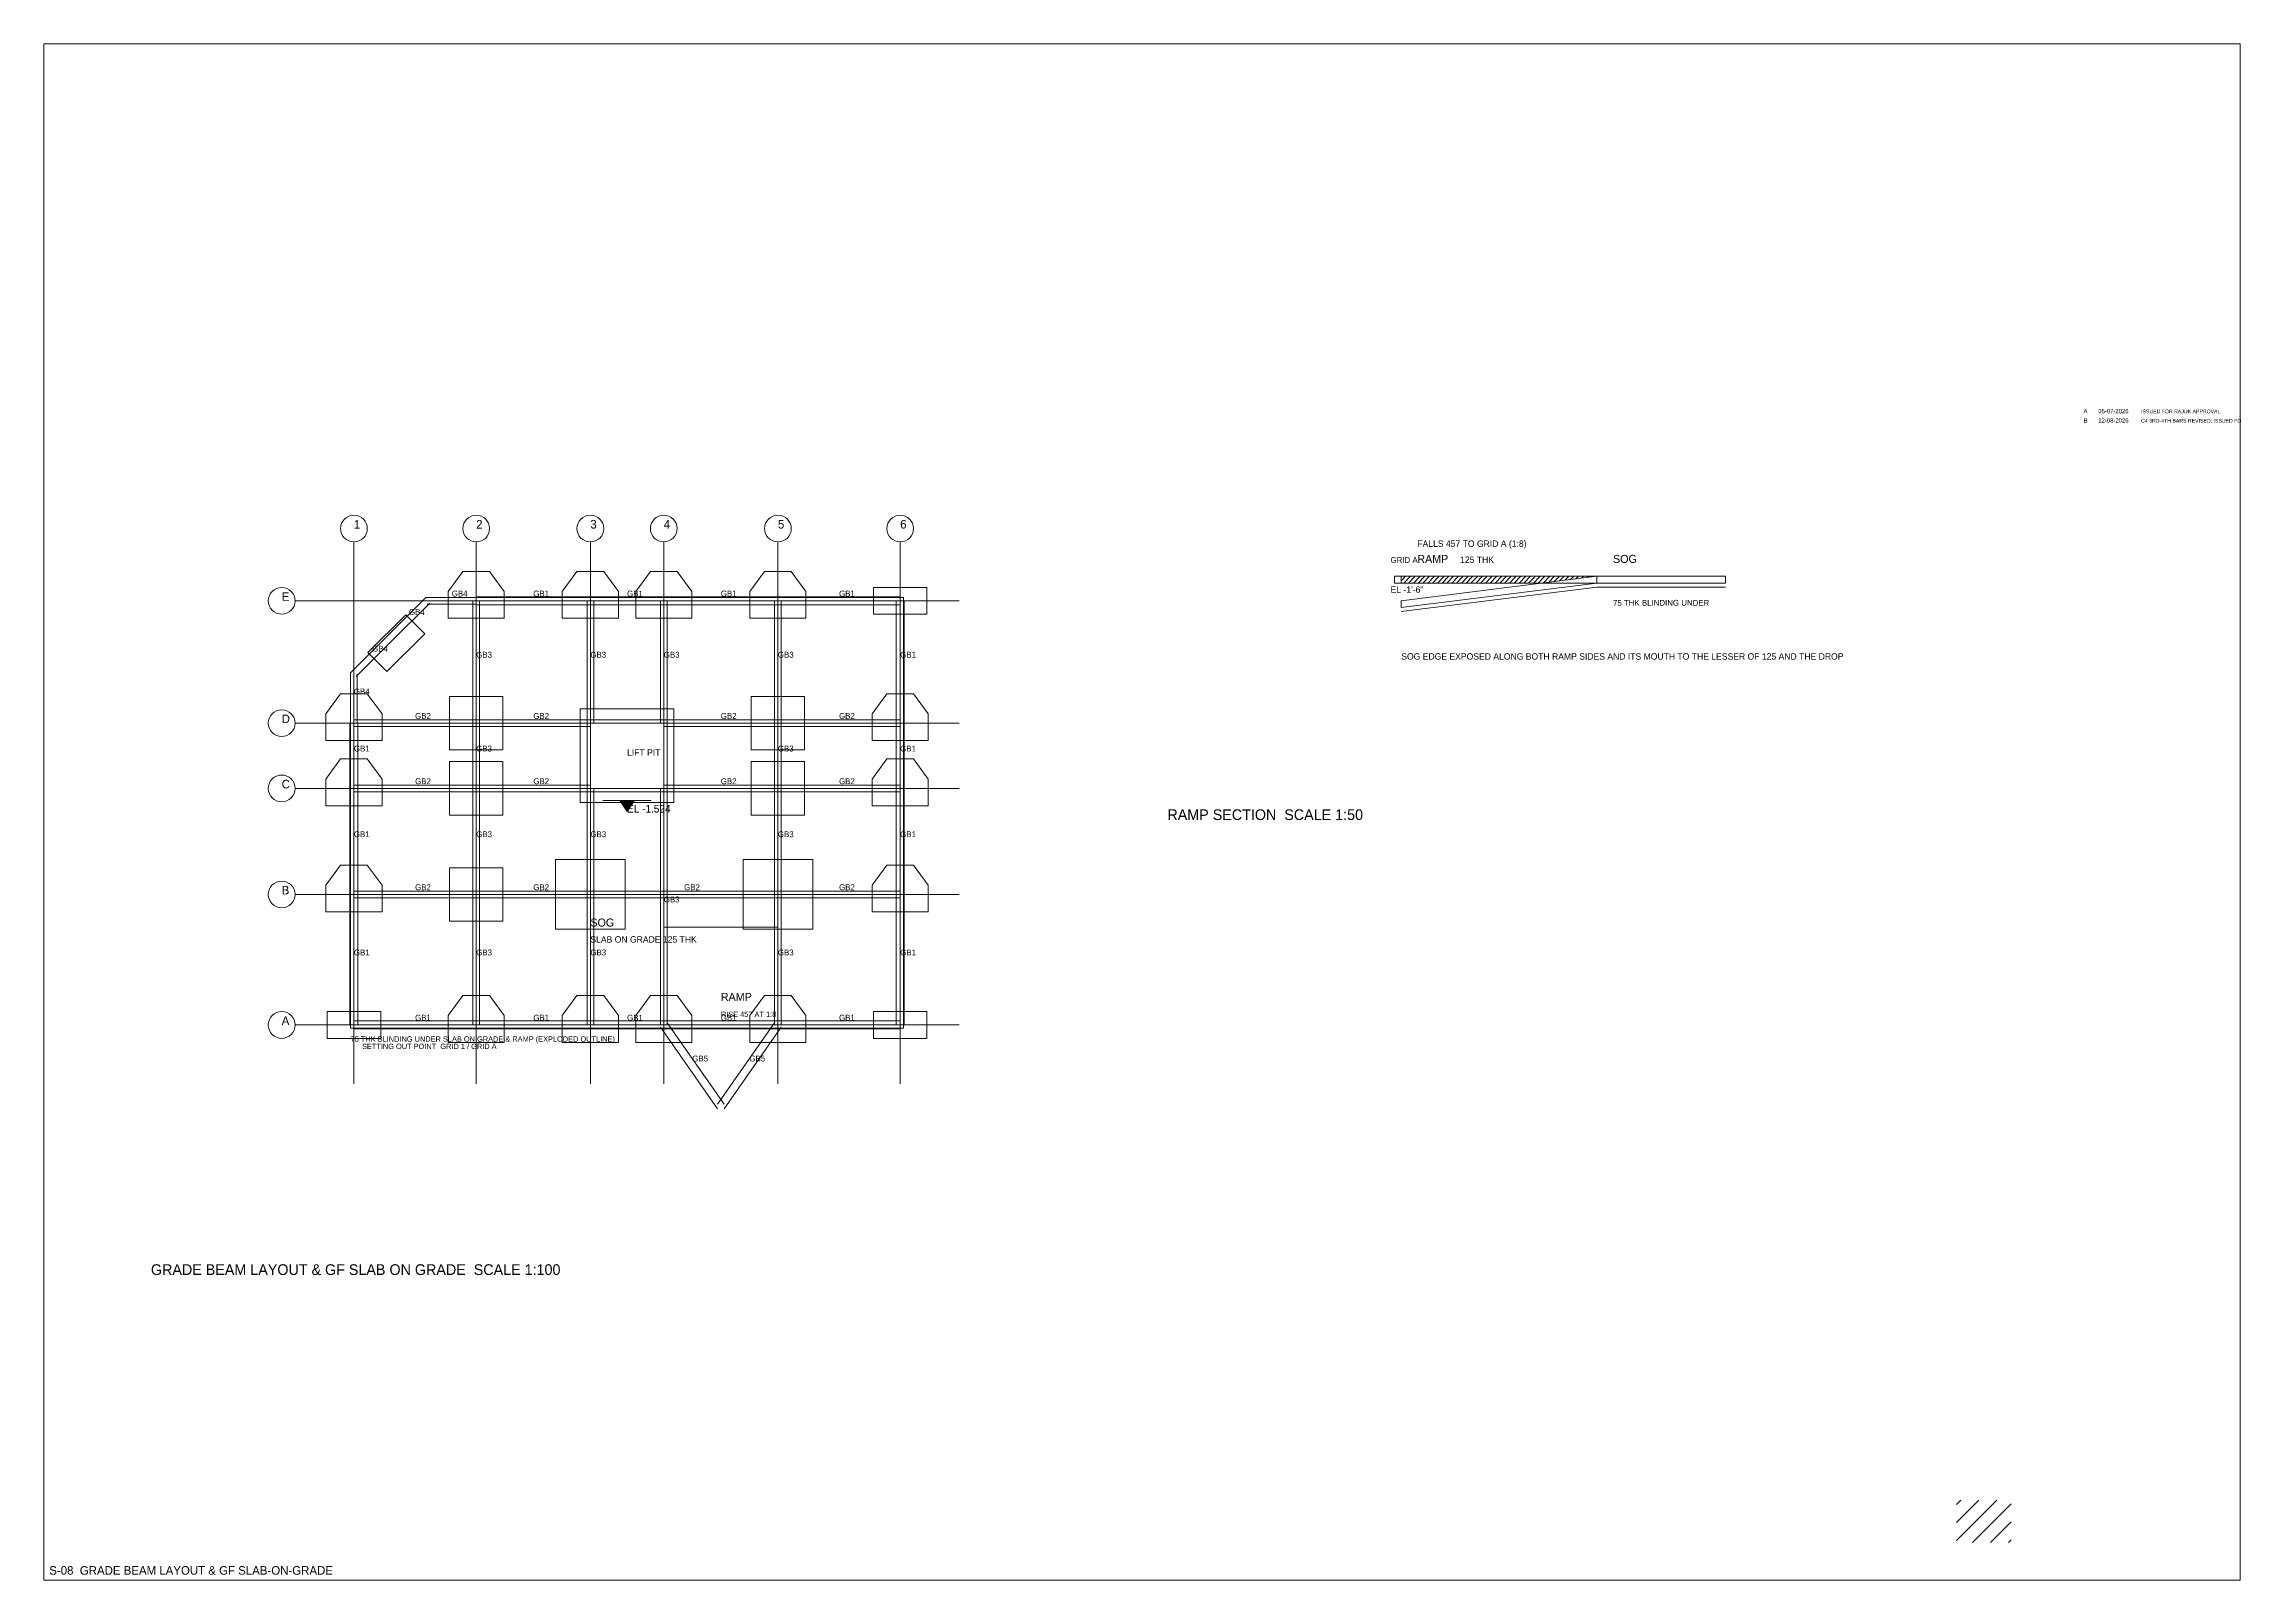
# Model space of a CAD drawing. Extents: x 1000 to 741800, y -207200 to 58400.
# Drawn here: x 1000 to 83100, y -68400 to -11000 of the extents above; entities that cross this region are included whole.
import ezdxf

# ---------------------------------------------------------------- set-up
doc = ezdxf.new("R2010")
doc.units = 0
doc.linetypes.add('DASHED', pattern=[1.524, 1.27, -0.254])
doc.layers.get('Defpoints').update_dxf_attribs({"lineweight": 0})
for name, color, linetype, lineweight, plot in [('Beam Line', 4, 'Continuous', 0, False), ('Foundation', 3, 'Continuous', 0, False), ('Grid', 8, 'Continuous', 0, False), ('Grid Circle', 8, 'Continuous', 0, False), ('Hatch', 9, 'Continuous', 0, False), ('Sheet', 7, 'Continuous', 0, False), ('Slab', 5, 'Continuous', 0, False), ('Text-1', 7, 'Continuous', 0, False), ('Text-2', 7, 'Continuous', 0, False), ('TITLE', 7, 'Continuous', 0, False)]:
    doc.layers.add(name, color=color, linetype=linetype, lineweight=lineweight, plot=plot)

# ---------------------------------------------------------------- blocks, each defined once
blk = doc.blocks.new('GRID_BUBBLE')
at = {"layer": 'Grid Circle'}
blk.add_circle((0, 0), 500, dxfattribs=at)
at = {"layer": 'Text-1'}
blk.add_attdef('GRID', (0, 0), '', height=320, dxfattribs=at)
blk = doc.blocks.new('LEVEL_MARK')
at = {"layer": 'Text-1'}
blk.add_line((-900, 450), (900, 450), dxfattribs=at)
blk.add_solid([(0, 0), (-300, 450), (300, 450)], dxfattribs=at)
blk.add_attdef('LEVEL', (0, 0), '', height=280, dxfattribs=at)

msp = doc.modelspace()

# ---------------------------------------------------------------- hatches: boundary and pattern name
at = {"layer": 'Hatch'}
h = msp.add_hatch(dxfattribs=at)
h.set_pattern_fill('ANSI31', color=256, scale=40)
h.paths.add_polyline_path([(51742, -30893), (59058, -30893), (57058, -31143), (51742, -31143)])
h = msp.add_hatch(dxfattribs=at)
h.set_pattern_fill('ANSI31', color=256, scale=150)
h.paths.add_polyline_path([(72500, -67000), (74542, -67000), (74542, -65415), (72500, -65415)])

# ---------------------------------------------------------------- linework, layer by layer
at = {"layer": 'Beam Line'}
for p, q in [((13872, -33091), (15244, -31720)), ((14049, -33268), (15421, -31897)), ((15332, -31683), (17161, -31683)), ((15332, -31933), (17161, -31933)), ((17036, -36380), (17036, -31808)), ((17161, -31658), (21428, -31658)), ((17161, -31958), (21428, -31958)), ((17286, -36380), (17286, -31808)), ((21303, -36380), (21303, -31808)), ((21428, -31658), (24172, -31658)), ((21428, -31958), (24172, -31958)), ((21553, -36380), (21553, -31808)), ((24047, -36380), (24047, -31808)), ((24172, -31658), (28439, -31658)), ((24172, -31958), (28439, -31958)), ((24297, -36380), (24297, -31808)), ((28314, -36380), (28314, -31808)), ((28439, -31658), (33011, -31658)), ((28439, -31958), (33011, -31958)), ((28564, -36380), (28564, -31808)), ((32861, -36380), (32861, -31808)), ((33161, -36380), (33161, -31808)), ((12501, -34463), (13872, -33091)), ((12678, -34640), (14049, -33268)), ((12464, -36380), (12464, -34551)), ((12714, -36380), (12714, -34551)), ((12439, -38819), (12439, -36380)), ((12589, -36255), (17161, -36255)), ((12589, -36505), (17161, -36505)), ((12739, -38819), (12739, -36380)), ((17036, -38819), (17036, -36380)), ((17161, -36255), (21428, -36255)), ((17161, -36505), (21428, -36505)), ((17286, -38819), (17286, -36380)), ((24172, -36255), (28439, -36255)), ((24172, -36505), (28439, -36505)), ((28314, -38819), (28314, -36380)), ((28439, -36255), (33011, -36255)), ((28439, -36505), (33011, -36505)), ((28564, -38819), (28564, -36380)), ((32861, -38819), (32861, -36380)), ((33161, -38819), (33161, -36380)), ((12439, -42781), (12439, -38819)), ((12589, -38694), (17161, -38694)), ((12589, -38944), (17161, -38944)), ((12739, -42781), (12739, -38819)), ((17036, -42781), (17036, -38819)), ((17161, -38694), (21428, -38694)), ((17161, -38944), (21428, -38944)), ((17286, -42781), (17286, -38819)), ((21303, -42781), (21303, -38819)), ((21553, -42781), (21553, -38819)), ((24047, -47658), (24047, -38819)), ((24172, -38694), (28439, -38694)), ((24172, -38944), (28439, -38944)), ((24297, -47658), (24297, -38819)), ((28314, -42781), (28314, -38819)), ((28439, -38694), (33011, -38694)), ((28439, -38944), (33011, -38944)), ((28564, -42781), (28564, -38819)), ((32861, -42781), (32861, -38819)), ((33161, -42781), (33161, -38819)), ((12589, -42656), (17161, -42656)), ((17161, -42656), (21428, -42656)), ((21428, -42656), (28439, -42656)), ((28439, -42656), (33011, -42656)), ((12439, -47658), (12439, -42781)), ((12589, -42906), (17161, -42906)), ((12739, -47658), (12739, -42781)), ((17036, -47658), (17036, -42781)), ((17161, -42906), (21428, -42906)), ((17286, -47658), (17286, -42781)), ((21303, -47658), (21303, -42781)), ((21428, -42906), (28439, -42906)), ((21553, -47658), (21553, -42781)), ((28314, -47658), (28314, -42781)), ((28439, -42906), (33011, -42906)), ((28564, -47658), (28564, -42781)), ((32861, -47658), (32861, -42781)), ((33161, -47658), (33161, -42781)), ((12589, -47508), (17161, -47508)), ((17161, -47508), (21428, -47508)), ((21428, -47508), (24172, -47508)), ((24172, -47508), (28439, -47508)), ((24294, -47572), (26428, -50620)), ((28316, -47572), (26182, -50620)), ((28439, -47508), (33011, -47508)), ((12589, -47808), (17161, -47808)), ((17161, -47808), (21428, -47808)), ((21428, -47808), (24172, -47808)), ((24049, -47744), (26182, -50792)), ((24172, -47808), (28439, -47808)), ((28562, -47744), (26428, -50792)), ((28439, -47808), (33011, -47808))]:
    msp.add_line(p, q, dxfattribs=at)
at = {"layer": 'Defpoints'}
msp.add_point((12589, -47658), dxfattribs=at)
at = {"layer": 'Foundation'}
for p, q in [((15281, -31683), (12464, -34500)), ((33136, -31683), (15281, -31683)), ((33136, -47783), (33136, -31683)), ((51742, -32207), (59058, -31293)), ((59058, -31293), (63858, -31293)), ((12464, -34500), (12464, -47783)), ((12464, -47783), (33136, -47783))]:
    msp.add_line(p, q, dxfattribs=at)
for points in [[(16111, -32458), (18211, -32458), (18211, -31458), (17661, -30708), (16661, -30708), (16111, -31458)], [(20378, -32458), (22478, -32458), (22478, -31458), (21928, -30708), (20928, -30708), (20378, -31458)], [(23122, -32458), (25222, -32458), (25222, -31458), (24672, -30708), (23672, -30708), (23122, -31458)], [(27389, -32458), (29489, -32458), (29489, -31458), (28939, -30708), (27939, -30708), (27389, -31458)], [(32011, -32308), (34011, -32308), (34011, -31308), (32011, -31308)], [(13819, -34453), (15234, -33038), (14526, -32331), (13112, -33745)], [(11539, -37030), (13639, -37030), (13639, -36030), (13089, -35280), (12089, -35280), (11539, -36030)], [(31961, -37030), (34061, -37030), (34061, -36030), (33511, -35280), (32511, -35280), (31961, -36030)], [(16161, -37380), (18161, -37380), (18161, -35380), (16161, -35380)], [(21050, -39349), (24550, -39349), (24550, -35849), (21050, -35849)], [(27439, -37380), (29439, -37380), (29439, -35380), (27439, -35380)], [(21303, -38944), (24297, -38944), (24297, -36255), (21303, -36255)], [(11539, -39469), (13639, -39469), (13639, -38469), (13089, -37719), (12089, -37719), (11539, -38469)], [(31961, -39469), (34061, -39469), (34061, -38469), (33511, -37719), (32511, -37719), (31961, -38469)], [(16161, -39819), (18161, -39819), (18161, -37819), (16161, -37819)], [(27439, -39819), (29439, -39819), (29439, -37819), (27439, -37819)], [(11539, -43431), (13639, -43431), (13639, -42431), (13089, -41681), (12089, -41681), (11539, -42431)], [(16161, -43781), (18161, -43781), (18161, -41781), (16161, -41781)], [(20128, -44081), (22728, -44081), (22728, -41481), (20128, -41481)], [(27139, -44081), (29739, -44081), (29739, -41481), (27139, -41481)], [(31961, -43431), (34061, -43431), (34061, -42431), (33511, -41681), (32511, -41681), (31961, -42431)], [(16111, -48308), (18211, -48308), (18211, -47308), (17661, -46558), (16661, -46558), (16111, -47308)], [(20378, -48308), (22478, -48308), (22478, -47308), (21928, -46558), (20928, -46558), (20378, -47308)], [(23122, -48308), (25222, -48308), (25222, -47308), (24672, -46558), (23672, -46558), (23122, -47308)], [(27389, -48308), (29489, -48308), (29489, -47308), (28939, -46558), (27939, -46558), (27389, -47308)], [(11589, -48158), (13589, -48158), (13589, -47158), (11589, -47158)], [(32011, -48158), (34011, -48158), (34011, -47158), (32011, -47158)]]:
    msp.add_lwpolyline(points, close=True, dxfattribs=at)
at = {"layer": 'Grid'}
for p, q in [((12589, -49858), (12589, -29608)), ((17161, -49858), (17161, -29608)), ((21428, -49858), (21428, -29608)), ((24172, -49858), (24172, -29608)), ((28439, -49858), (28439, -29608)), ((33011, -49858), (33011, -29608)), ((10389, -31808), (35211, -31808)), ((10389, -36380), (35211, -36380)), ((10389, -38819), (35211, -38819)), ((10389, -42781), (35211, -42781)), ((10389, -47658), (35211, -47658))]:
    msp.add_line(p, q, dxfattribs=at)
at = {"layer": 'Sheet'}
msp.add_lwpolyline([(1000, -68400), (83100, -68400), (83100, -11000), (1000, -11000)], close=True, dxfattribs=at)
at = {"layer": 'Slab'}
msp.add_line((51742, -30893), (59058, -30893), dxfattribs=at)
at = {"layer": 'Slab', "linetype": 'DASHED'}
msp.add_line((51742, -31143), (59058, -31143), dxfattribs=at)
at = {"layer": 'Slab'}
for points in [[(51492, -31143), (51742, -31143), (51742, -30893), (51492, -30893)], [(51742, -31807), (59058, -30893), (59058, -31143), (51742, -32057)], [(59058, -31143), (63858, -31143), (63858, -30893), (59058, -30893)], [(12464, -47783), (33136, -47783), (33136, -31683), (15281, -31683), (12464, -34500)], [(24172, -47658), (28439, -47658), (28439, -44000), (24172, -44000)]]:
    msp.add_lwpolyline(points, close=True, dxfattribs=at)

# ---------------------------------------------------------------- block references
at = {"layer": 'Grid Circle'}
for p, values in [((12589, -29108), {'GRID': '1'}), ((17161, -29108), {'GRID': '2'}), ((21428, -29108), {'GRID': '3'}), ((24172, -29108), {'GRID': '4'}), ((28439, -29108), {'GRID': '5'}), ((33011, -29108), {'GRID': '6'}), ((9889, -31808), {'GRID': 'E'}), ((9889, -36380), {'GRID': 'D'}), ((9889, -38819), {'GRID': 'C'}), ((9889, -42781), {'GRID': 'B'}), ((9889, -47658), {'GRID': 'A'})]:
    msp.add_blockref('GRID_BUBBLE', p, dxfattribs=at).add_auto_attribs(values)
at = {"layer": 'Text-1'}
msp.add_blockref('LEVEL_MARK', (22800, -39719), dxfattribs=at).add_auto_attribs({'LEVEL': 'EL -1.524'})

# ---------------------------------------------------------------- texts
at = {"layer": 'Sheet'}
for s, height, p in [('RAMP SECTION  SCALE 1:50', 400, (43000, -40000)), ('GRADE BEAM LAYOUT & GF SLAB ON GRADE  SCALE 1:100', 400, (5000, -57000)), ('S-08  GRADE BEAM LAYOUT & GF SLAB-ON-GRADE', 320, (1200, -68200))]:
    msp.add_text(s, height=height, dxfattribs=at).set_placement(p)
at = {"layer": 'Text-1'}
for s, height, p in [('RAMP', 300, (52342, -30393)), ('SOG', 300, (59658, -30393)), ('GB4', 220, (16247, -31648)), ('GB1', 220, (19295, -31648)), ('GB1', 220, (22800, -31648)), ('GB1', 220, (26305, -31648)), ('GB1', 220, (30725, -31648)), ('GB4', 220, (14647, -32334)), ('GB4', 220, (13275, -33706)), ('GB3', 220, (17161, -33934)), ('GB3', 220, (21428, -33934)), ('GB3', 220, (24172, -33934)), ('GB3', 220, (28439, -33934)), ('GB1', 220, (33011, -33934)), ('GB4', 220, (12589, -35306)), ('GB2', 220, (14875, -36220)), ('GB2', 220, (19295, -36220)), ('GB2', 220, (26305, -36220)), ('GB2', 220, (30725, -36220)), ('GB1', 220, (12589, -37439)), ('GB3', 220, (17161, -37439)), ('LIFT PIT', 240, (22800, -37599)), ('GB3', 220, (28439, -37439)), ('GB1', 220, (33011, -37439)), ('GB2', 220, (14875, -38659)), ('GB2', 220, (19295, -38659)), ('GB2', 220, (26305, -38659)), ('GB2', 220, (30725, -38659)), ('GB1', 220, (12589, -40640)), ('GB3', 220, (17161, -40640)), ('GB3', 220, (21428, -40640)), ('GB3', 220, (28439, -40640)), ('GB1', 220, (33011, -40640)), ('GB2', 220, (14875, -42621)), ('GB2', 220, (19295, -42621)), ('GB2', 220, (24934, -42621)), ('GB2', 220, (30725, -42621)), ('GB3', 220, (24172, -43078)), ('SOG', 300, (21428, -43981)), ('GB1', 220, (12589, -45059)), ('GB3', 220, (17161, -45059)), ('SLAB ON GRADE 125 THK', 240, (21428, -44581)), ('GB3', 220, (21428, -45059)), ('GB3', 220, (28439, -45059)), ('GB1', 220, (33011, -45059)), ('RAMP', 300, (26305, -46758)), ('GB1', 220, (14875, -47498)), ('GB1', 220, (19295, -47498)), ('GB1', 220, (22800, -47498)), ('GB1', 220, (26305, -47498)), ('RISE 457 AT 1:8', 200, (26305, -47358)), ('GB1', 220, (30725, -47498)), ('GB5', 220, (25238, -49022)), ('GB5', 220, (27372, -49022))]:
    msp.add_text(s, height=height, dxfattribs=at).set_placement(p)
at = {"layer": 'Text-2'}
for s, height, p in [('FALLS 457 TO GRID A (1:8)', 240, (52342, -29793)), ('GRID A', 220, (51342, -30393)), ('125 THK', 240, (53942, -30393)), ('EL -1\'-6"', 240, (51342, -31507)), ('75 THK BLINDING UNDER', 220, (59658, -31993)), ('SOG EDGE EXPOSED ALONG BOTH RAMP SIDES AND ITS MOUTH TO THE LESSER OF 125 AND THE DROP', 240, (51742, -34007)), ('75 THK BLINDING UNDER SLAB ON GRADE & RAMP (EXPLODED OUTLINE)', 200, (12464, -48283)), ('SETTING OUT POINT  GRID 1 / GRID A', 200, (12889, -48558))]:
    msp.add_text(s, height=height, dxfattribs=at).set_placement(p)
at = {"layer": 'TITLE'}
for s, height, p in [('A', 160, (77250, -24800)), ('B', 160, (77250, -25150)), ('05-07-2026', 160, (77800, -24800)), ('12-08-2026', 160, (77800, -25150)), ('C4 3RD-4TH BARS REVISED; ISSUED FO', 140, (79400, -25150)), ('ISSUED FOR RAJUK APPROVAL', 140, (79400, -24800))]:
    msp.add_text(s, height=height, dxfattribs=at).set_placement(p)

doc.saveas('drawing.dxf')
